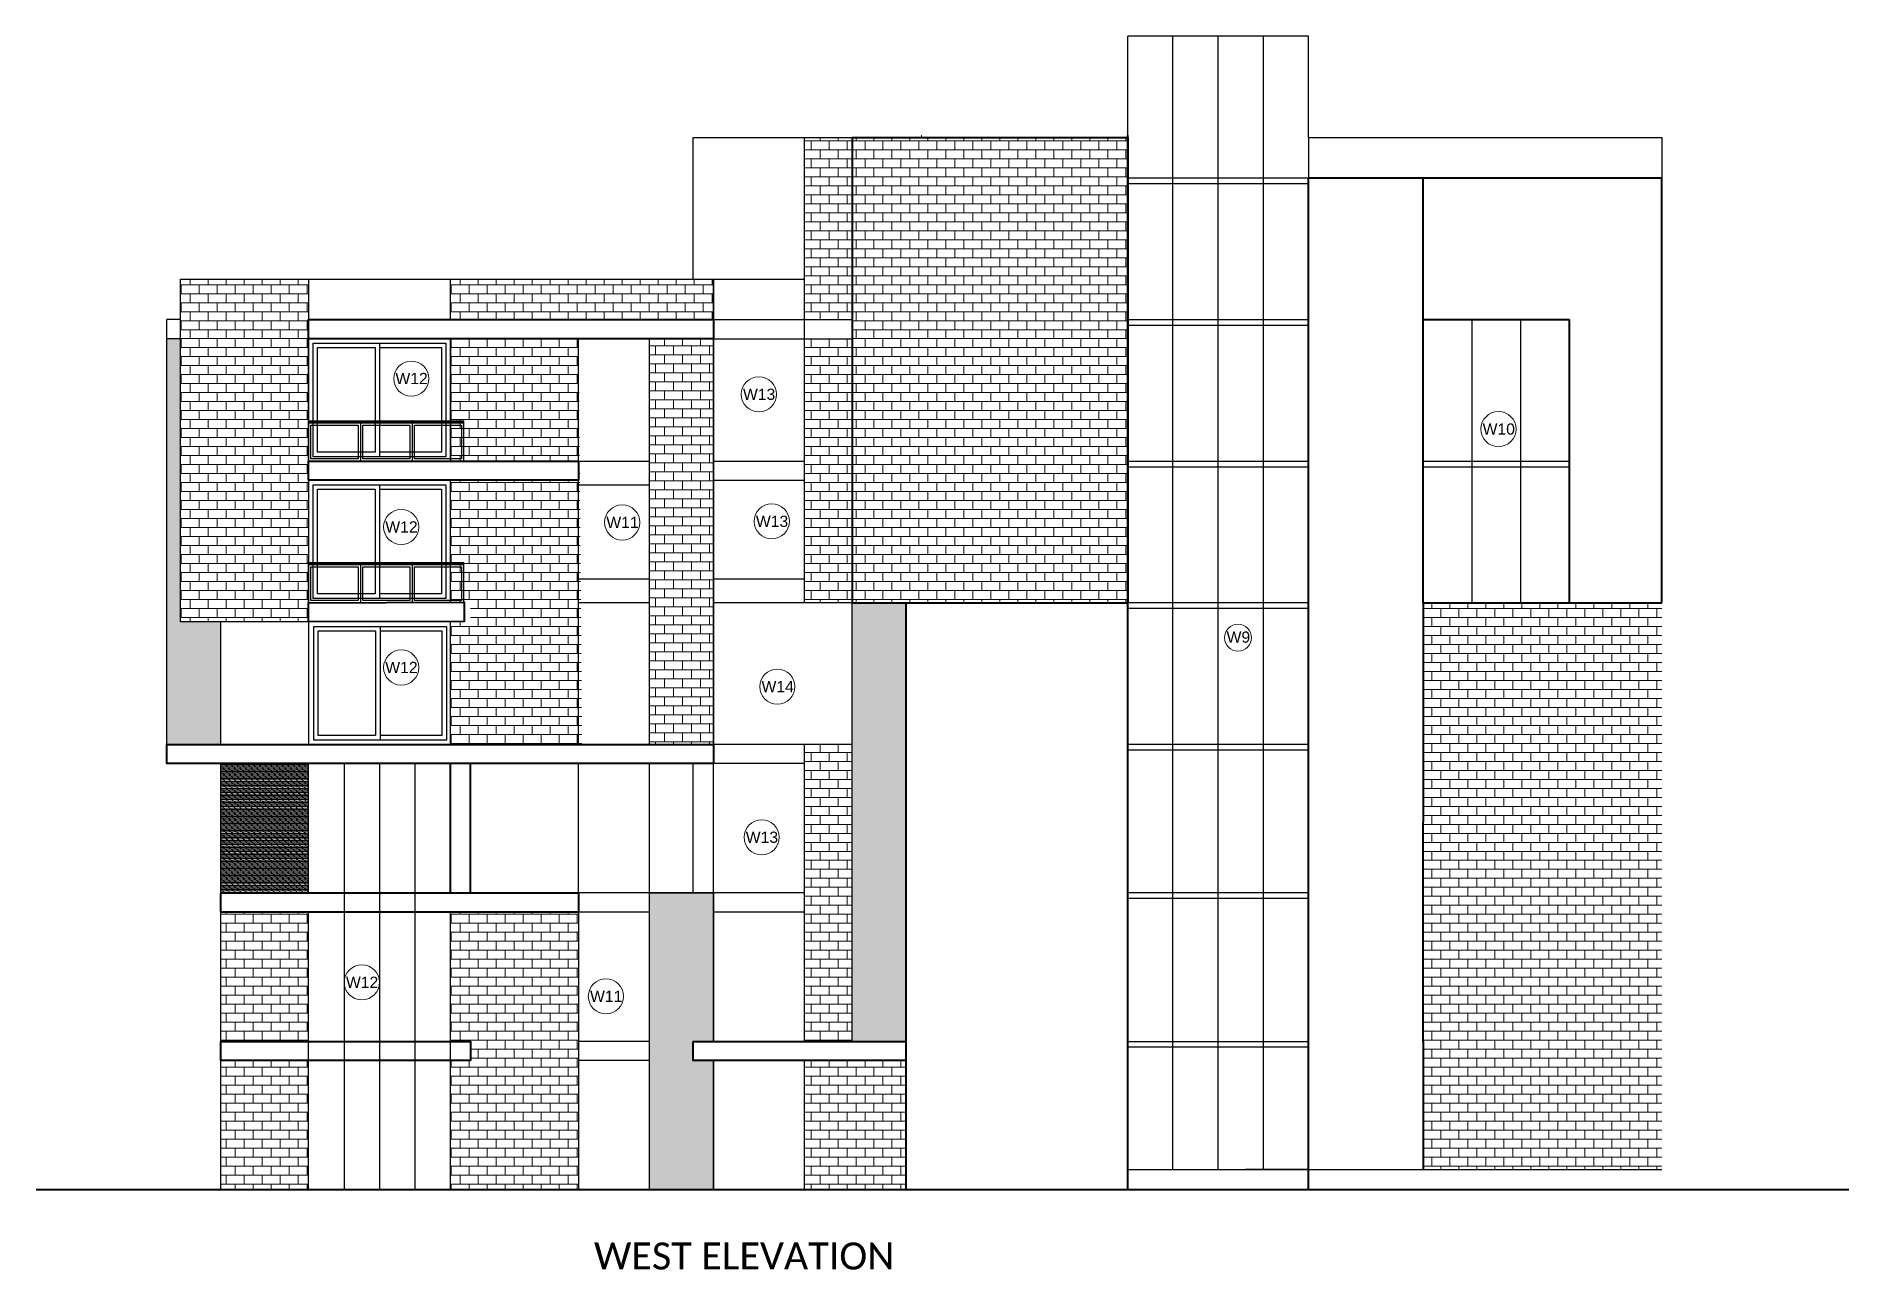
# Model space of a CAD drawing. Header units: inches. Extents: x 0 to 179512, y -43395 to -31716.
# Drawn here: x 168146 to 169757, y -33686 to -32588 of the extents above; entities that cross this region are included whole.
import ezdxf

# ---------------------------------------------------------------- set-up
doc = ezdxf.new("R2010")
doc.units = ezdxf.units.IN
doc.header["$LTSCALE"] = 10
doc.header["$MEASUREMENT"] = 0
doc.linetypes.add('DASHED', pattern=[0.75, 0.5, -0.25])
for name, color, linetype, lineweight in [('back', 251, 'Continuous', 0), ('elevation', 6, 'Continuous', 40), ('elevation 2', 3, 'Continuous', 30), ('front', 254, 'Continuous', 15), ('NEW LETTERING', 3, 'Continuous', 0), ('OL_AR_Hatch', 253, 'Continuous', 15), ('OL_AR_SYMBOL', 1, 'Continuous', 5), ('OL_AR_WALL', 255, 'Continuous', 40)]:
    doc.layers.add(name, color=color, linetype=linetype, lineweight=lineweight)
doc.layers.add('Balcony base', color=70, linetype='Continuous')
doc.layers.add('Railing', color=40, linetype='Continuous')
doc.styles.add('1-8 Annotative Text', font='calibri.ttf', dxfattribs={"height": 0.125})
doc.styles.get("Standard").update_dxf_attribs({"font": 'arial.ttf'})
pattern_1 = [(0, (-19725.6243, 16222.5), (0, 1.25), []), (135, (-19724.9993, 16221.875), (-2.499999996, -2.499999996), [1.76776696, -1.76776696]), (135, (-19724.6868, 16221.875), (-2.499999996, -2.499999996), [1.76776696, -1.76776696]), (135, (-19724.3743, 16221.875), (-2.499999996, -2.499999996), [1.76776696, -1.76776696])]
pattern_2 = [(0, (-19725.624, 16222.5), (0, 8), []), (90, (-19725.624, 16222.5), (-8, 8), [8, -8])]

msp = doc.modelspace()

# ---------------------------------------------------------------- texts
at = {"layer": 'NEW LETTERING', "char_height": 10, "attachment_point": 1}
for s, insert in [('W12', (168464.89, -32887.94)), ('W13', (168773.89, -32901.94)), ('W10', (169431.53, -32932.87)), ('W12', (168455.89, -33019.94)), ('W11', (168652.39, -33015.94)), ('W13', (168785.39, -33014.94)), ('W9', (169203.89, -33117.94)), ('W12', (168455.89, -33144.94)), ('W14', (168790.39, -33161.94)), ('W13', (168776.39, -33295.94)), ('W12', (168420.89, -33424.94)), ('W11', (168637.89, -33437.44))]:
    msp.add_mtext_dynamic_manual_height_columns(s, width=18.9099, gutter_width=50, heights=[8.76], dxfattribs=dict(at, insert=insert))
at = {"layer": 'NEW LETTERING', "insert": (168641.38, -33661.41), "char_height": 24, "attachment_point": 1, "style": '1-8 Annotative Text'}
msp.add_mtext_dynamic_manual_height_columns('WEST ELEVATION', width=432.2308, gutter_width=60, heights=[0], dxfattribs=at)

# ---------------------------------------------------------------- hatches: boundary and pattern name
at = {"layer": 'back'}
h = msp.add_hatch(dxfattribs=at)
h.set_pattern_fill('AR-B816', color=256)
h.set_pattern_definition(pattern_2)
h.paths.add_polyline_path([(168871.07, -32678.5), (168828.72, -32678.5), (168828.72, -32840.5), (168871.07, -32840.5)])
h.paths.add_polyline_path([(168871.07, -32857.5), (168828.72, -32857.5), (168828.72, -33092.5), (168871.07, -33092.5)])
h = msp.add_hatch(dxfattribs=at)
h.set_pattern_fill('AR-B816', color=256)
h.set_pattern_definition(pattern_2)
h.paths.add_polyline_path([(168627.72, -32857.5), (168513.72, -32857.5), (168513.72, -32966.5), (168627.72, -32966.5), (168627.72, -32983.5), (168513.72, -32983.5), (168513.72, -33092.5), (168531.72, -33092.5), (168531.72, -33109.5), (168513.72, -33109.5), (168513.72, -33218.5), (168630.72, -33218.5)])
h.paths.add_polyline_path([(168747.72, -32804.5), (168513.72, -32804.5), (168513.72, -32840.5), (168747.72, -32840.5)])
h = msp.add_hatch(dxfattribs=at)
h.set_pattern_fill('AR-B816', color=256)
h.paths.add_polyline_path([(168747.72, -32857.5), (168690.91, -32857.5), (168690.91, -33218.5), (168747.72, -33218.5)])
h = msp.add_hatch(dxfattribs=at)
h.set_pattern_fill('AR-B816', color=256)
h.set_pattern_definition(pattern_2)
h.paths.add_polyline_path([(168871.07, -33218.5), (168828.72, -33218.5), (168828.72, -33482.5), (168871.07, -33482.5)])
h.paths.add_polyline_path([(168918.72, -33499.5), (168828.72, -33499.5), (168828.72, -33614.5), (168918.72, -33614.5)])
h = msp.add_hatch(dxfattribs=at)
h.set_pattern_fill('AR-B816', color=256)
h.set_pattern_definition(pattern_2)
h.paths.add_polyline_path([(168387.72, -33367.5), (168309.72, -33367.5), (168309.72, -33482.5), (168387.72, -33482.5)])
h.paths.add_polyline_path([(168387.72, -33499.5), (168309.72, -33499.5), (168309.72, -33614.5), (168387.72, -33614.5)])
h = msp.add_hatch(dxfattribs=at)
h.set_pattern_fill('AR-B816', color=256)
h.set_pattern_definition(pattern_2)
h.paths.add_polyline_path([(168627.72, -33367.5), (168513.72, -33367.5), (168513.72, -33482.5), (168531.72, -33482.5), (168531.72, -33499.5), (168513.72, -33499.5), (168513.72, -33614.5), (168627.72, -33614.5)])
at = {"layer": 'Balcony base'}
h = msp.add_hatch(color=256, dxfattribs=at)
h.dxf.hatch_style = 1
h.set_gradient(color1=(0, 0, 255), color2=(255, 255, 0), name='CURVED')
h.paths.add_polyline_path([(168387.72, -32930.5), (168387.72, -32931.5), (168525.72, -32931.5), (168525.72, -32930.5)])
h = msp.add_hatch(color=256, dxfattribs=at)
h.dxf.hatch_style = 1
h.set_gradient(color1=(0, 0, 255), color2=(255, 255, 0), name='CURVED')
h.paths.add_polyline_path([(168387.72, -33056.5), (168387.72, -33057.5), (168525.72, -33057.5), (168525.72, -33056.5)])
at = {"layer": 'front'}
h = msp.add_hatch(dxfattribs=at)
h.set_pattern_fill('AR-B816', color=256)
h.set_pattern_definition(pattern_2)
h.paths.add_polyline_path([(169115.99, -32678.5), (168871.07, -32678.5), (168871.07, -33092.5), (169115.99, -33092.5)])
h = msp.add_hatch(dxfattribs=at)
h.set_pattern_fill('AR-B816', color=256)
h.set_pattern_definition(pattern_2)
h.paths.add_polyline_path([(168387.72, -32804.5), (168273.72, -32804.5), (168273.72, -33109.5), (168387.72, -33109.5)])
h = msp.add_hatch(dxfattribs=at)
h.set_pattern_fill('AR-B816', color=256)
h.set_pattern_definition(pattern_2)
h.paths.add_polyline_path([(169590.88, -33092.5), (169379.1, -33092.5), (169379.1, -33596.5), (169590.88, -33596.5)])
at = {"layer": 'OL_AR_Hatch'}
h = msp.add_hatch(dxfattribs=at)
h.set_pattern_fill('CORK', color=256, scale=10)
h.set_pattern_definition(pattern_1)
h.paths.add_polyline_path([(168309.72, -33109.5), (168273.72, -33109.5), (168273.72, -32857.5), (168261.72, -32857.5), (168261.72, -33218.5), (168309.72, -33218.5)])
h = msp.add_hatch(dxfattribs=at)
h.set_pattern_fill('CORK', color=256, scale=10)
h.set_pattern_definition(pattern_1)
h.paths.add_polyline_path([(168918.72, -33092.5), (168871.07, -33092.5), (168871.07, -33482.5), (168918.72, -33482.5)])
h = msp.add_hatch(dxfattribs=at)
h.set_pattern_fill('CORK', color=256, scale=10)
h.set_pattern_definition(pattern_1)
h.paths.add_polyline_path([(168387.72, -33235.5), (168309.72, -33235.5), (168309.72, -33350.5), (168387.72, -33350.5)])
h = msp.add_hatch(dxfattribs=at)
h.set_pattern_fill('CORK', color=256, scale=10)
h.set_pattern_definition(pattern_1)
h.paths.add_polyline_path([(168747.72, -33350.5), (168690.91, -33350.5), (168690.91, -33614.5), (168747.72, -33614.5), (168747.72, -33499.5), (168729.72, -33499.5), (168729.72, -33482.5), (168747.72, -33482.5)])

# ---------------------------------------------------------------- linework, layer by layer
for p, q in [((169276.75, -32588.5), (169115.99, -32588.5)), ((169115.99, -32714.5), (169115.99, -32588.5)), ((169276.75, -32678.5), (169276.75, -32588.5)), ((169590.88, -32678.5), (169590.88, -32714.5)), ((169115.99, -32714.5), (169276.75, -32714.5)), ((169115.99, -32719.5), (169276.75, -32719.5)), ((168273.72, -33109.5), (168273.72, -32804.5)), ((168273.72, -32804.5), (168828.72, -32804.5)), ((168513.72, -32840.5), (168513.72, -32804.5)), ((168747.72, -33482.5), (168747.72, -32804.5)), ((168387.72, -32840.5), (168828.72, -32840.5)), ((169115.99, -32840.5), (169276.75, -32840.5)), ((168387.72, -32857.5), (168828.72, -32857.5)), ((168513.72, -32966.5), (168513.72, -32857.5)), ((168627.72, -33218.5), (168627.72, -32857.5)), ((168690.91, -33218.5), (168690.91, -32857.5)), ((169115.99, -32845.5), (169276.75, -32845.5)), ((168387.72, -32966.5), (168513.72, -32966.5)), ((168627.72, -32966.5), (168690.91, -32966.5)), ((168747.72, -32966.5), (168828.72, -32966.5)), ((169115.99, -32966.5), (169276.75, -32966.5)), ((169115.99, -32971.5), (169276.75, -32971.5)), ((168387.72, -32983.5), (168513.72, -32983.5)), ((168513.72, -33092.5), (168513.72, -32983.5)), ((168627.72, -32987.5), (168690.91, -32987.5)), ((168747.72, -32983.5), (168828.72, -32983.5)), ((168690.91, -33071.5), (168627.72, -33071.5)), ((168828.72, -33071.5), (168747.72, -33071.5)), ((168513.72, -33092.5), (168387.72, -33092.5)), ((168690.91, -33092.5), (168627.72, -33092.5)), ((168828.72, -33092.5), (168747.72, -33092.5)), ((169276.75, -33092.5), (169115.99, -33092.5)), ((169276.75, -33097.5), (169115.99, -33097.5)), ((168513.72, -33109.5), (168273.72, -33109.5)), ((168513.72, -33218.5), (168513.72, -33109.5)), ((168871.07, -33218.5), (168273.72, -33218.5)), ((168828.72, -33482.5), (168828.72, -33218.5)), ((169276.75, -33218.5), (169115.99, -33218.5)), ((169276.75, -33223.5), (169115.99, -33223.5)), ((168828.72, -33235.5), (168273.72, -33235.5)), ((168627.72, -33350.5), (168627.72, -33235.5)), ((168690.91, -33350.5), (168690.91, -33235.5)), ((168729.72, -33350.5), (168729.72, -33235.5)), ((168828.72, -33350.5), (168387.72, -33350.5)), ((169276.75, -33350.5), (169115.99, -33350.5)), ((169276.75, -33355.5), (169115.99, -33355.5)), ((168690.91, -33367.5), (168387.72, -33367.5)), ((168513.72, -33614.5), (168513.72, -33367.5)), ((168828.72, -33367.5), (168747.72, -33367.5)), ((168513.72, -33482.5), (168387.72, -33482.5)), ((168690.91, -33482.5), (168627.72, -33482.5)), ((168918.72, -33482.5), (168747.72, -33482.5)), ((169115.99, -33482.5), (169276.75, -33482.5)), ((169115.99, -33487.5), (169276.75, -33487.5)), ((168513.72, -33499.5), (168387.72, -33499.5)), ((168690.91, -33499.5), (168627.72, -33499.5)), ((168918.72, -33499.5), (168747.72, -33499.5)), ((168747.72, -33614.5), (168747.72, -33499.5)), ((168828.72, -33614.5), (168828.72, -33499.5)), ((169115.99, -33596.5), (169276.75, -33596.5)), ((169276.75, -33596.5), (169220.66, -33596.5))]:
    msp.add_line(p, q)
for points in [[(168729.72, -32804.5), (168729.72, -32678.5), (168918.72, -32678.5)], [(169276.75, -32678.5), (169590.88, -32678.5)]]:
    msp.add_lwpolyline(points)
at = {"layer": 'Balcony base'}
for p, q in [((169156.18, -33596.5), (169156.18, -32588.5)), ((169196.37, -33596.5), (169196.37, -32588.5)), ((169236.56, -33596.5), (169236.56, -32588.5)), ((168871.07, -33092.5), (168871.07, -32678.5)), ((168871.07, -32678.5), (168932.72, -32678.5)), ((169276.75, -32678.5), (169276.75, -32719.5)), ((168261.72, -33218.5), (168261.72, -32840.5)), ((168273.72, -32840.5), (168261.72, -32840.5)), ((168828.72, -32840.5), (168871.07, -32840.5)), ((169421.98, -32840.5), (169421.98, -33092.5)), ((169465.21, -32840.5), (169465.21, -33092.5)), ((168273.72, -32857.5), (168261.72, -32857.5)), ((168828.72, -32857.5), (168871.07, -32857.5)), ((168450.72, -32861.5), (168450.72, -32962.5)), ((168450.72, -32865.5), (168505.72, -32865.5)), ((168505.72, -32865.5), (168505.72, -32958.5)), ((168387.72, -32930.5), (168525.72, -32930.5)), ((168387.72, -32966.5), (168387.72, -32930.5)), ((168387.72, -32931.5), (168525.72, -32931.5)), ((168387.72, -32932.5), (168525.72, -32932.5)), ((168525.72, -32932.5), (168525.72, -32930.5)), ((168525.72, -32966.5), (168525.72, -32932.5)), ((168525.72, -32966.5), (168387.72, -32966.5)), ((168505.72, -32958.5), (168450.72, -32958.5)), ((169378.75, -32966.5), (169508.44, -32966.5)), ((169378.75, -32971.5), (169508.44, -32971.5)), ((168450.72, -32987.5), (168450.72, -33088.5)), ((168450.72, -32991.5), (168505.72, -32991.5)), ((168505.72, -32991.5), (168505.72, -33084.5)), ((168387.72, -33056.5), (168525.72, -33056.5)), ((168387.72, -33092.5), (168387.72, -33056.5)), ((168387.72, -33057.5), (168525.72, -33057.5)), ((168387.72, -33058.5), (168525.72, -33058.5)), ((168525.72, -33058.5), (168525.72, -33056.5)), ((168525.72, -33092.5), (168525.72, -33058.5)), ((168505.72, -33084.5), (168450.72, -33084.5)), ((168525.72, -33092.5), (168387.72, -33092.5)), ((168309.72, -33218.5), (168309.72, -33109.5)), ((168387.72, -33109.5), (168387.72, -33218.5)), ((168451.18, -33113.5), (168451.18, -33214.5)), ((168451.18, -33117.5), (168506.18, -33117.5)), ((168506.18, -33117.5), (168506.18, -33210.5)), ((168506.18, -33210.5), (168451.18, -33210.5)), ((168419.22, -33235.5), (168419.22, -33614.5)), ((168450.72, -33235.5), (168450.72, -33614.5)), ((168482.22, -33235.5), (168482.22, -33614.5)), ((169276.75, -33596.5), (169590.88, -33596.5))]:
    msp.add_line(p, q, dxfattribs=at)
for points in [[(168387.72, -32857.5), (168513.72, -32857.5), (168513.72, -32966.5), (168387.72, -32966.5)], [(168391.72, -32861.5), (168509.72, -32861.5), (168509.72, -32962.5), (168391.72, -32962.5)], [(168395.72, -32865.5), (168446.72, -32865.5), (168446.72, -32958.5), (168395.72, -32958.5)], [(168389.72, -32934.5), (168431.69, -32934.5), (168431.69, -32964.5), (168389.72, -32964.5)], [(168435.75, -32934.5), (168477.72, -32934.5), (168477.72, -32964.5), (168435.75, -32964.5)], [(168481.72, -32934.5), (168523.69, -32934.5), (168523.69, -32964.5), (168481.72, -32964.5)], [(168391.72, -32987.5), (168509.72, -32987.5), (168509.72, -33088.5), (168391.72, -33088.5)], [(168395.72, -32991.5), (168446.72, -32991.5), (168446.72, -33084.5), (168395.72, -33084.5)], [(168389.72, -33060.5), (168431.69, -33060.5), (168431.69, -33090.5), (168389.72, -33090.5)], [(168435.75, -33060.5), (168477.72, -33060.5), (168477.72, -33090.5), (168435.75, -33090.5)], [(168481.72, -33060.5), (168523.69, -33060.5), (168523.69, -33090.5), (168481.72, -33090.5)], [(168392.18, -33113.5), (168510.18, -33113.5), (168510.18, -33214.5), (168392.18, -33214.5)], [(168396.18, -33117.5), (168447.18, -33117.5), (168447.18, -33210.5), (168396.18, -33210.5)]]:
    msp.add_lwpolyline(points, close=True, dxfattribs=at)
for points in [[(168387.72, -32930.5), (168525.72, -32930.5)], [(168525.72, -32931.5), (168387.72, -32931.5)], [(168387.72, -33056.5), (168525.72, -33056.5)], [(168525.72, -33057.5), (168387.72, -33057.5)]]:
    msp.add_lwpolyline(points, dxfattribs=at)
for p in [(169156.18, -32714.5), (169196.37, -32714.5), (169236.56, -32714.5), (169421.98, -32840.5), (169465.21, -32840.5), (168479.72, -32930.5), (168479.72, -33056.5), (168419.22, -33350.5), (168450.72, -33350.5), (168482.22, -33350.5)]:
    msp.add_point(p, dxfattribs=at)
at = {"layer": 'elevation'}
for p, q in [((168871.07, -32678.5), (169115.99, -32678.5)), ((168871.07, -32678.5), (168871.07, -33092.5)), ((169115.99, -33614.5), (169115.99, -32676.5)), ((169115.99, -32678.5), (169115.99, -33092.5)), ((169276.75, -33614.5), (169276.75, -32714.5)), ((169276.75, -32714.5), (169590.88, -32714.5)), ((169378.75, -33092.5), (169378.75, -32714.5)), ((169590.88, -33092.5), (169590.88, -32714.5)), ((169378.75, -32840.5), (169508.44, -32840.5)), ((169508.44, -32840.5), (169508.44, -33092.5)), ((168871.07, -33092.5), (169115.99, -33092.5)), ((168918.72, -33092.5), (168918.72, -33614.5)), ((169378.75, -33482.5), (169379.1, -33092.5)), ((169379.1, -33092.5), (169590.88, -33092.5)), ((169378.75, -33482.5), (169378.75, -33596.5))]:
    msp.add_line(p, q, dxfattribs=at)
at = {"layer": 'elevation 2'}
for p, q in [((168918.72, -33092.5), (168828.72, -33092.5)), ((168309.72, -33614.5), (168309.72, -33235.5)), ((168387.72, -33350.5), (168387.72, -33235.5)), ((168387.72, -33614.5), (168387.72, -33367.5))]:
    msp.add_line(p, q, dxfattribs=at)
for points in [[(168828.72, -33092.5), (168828.72, -32678.5)], [(168513.72, -32840.5), (168513.72, -32804.5), (168747.72, -32804.5), (168747.72, -33218.5), (168513.72, -33218.5), (168513.72, -33109.5)], [(168513.72, -32966.5), (168513.72, -32857.5)], [(168513.72, -33092.5), (168513.72, -32983.5)], [(168747.72, -33499.5), (168747.72, -33614.5), (168690.91, -33614.5), (168690.91, -33350.5), (168747.72, -33350.5), (168747.72, -33482.5)], [(168513.72, -33482.5), (168513.72, -33367.5), (168627.72, -33367.5), (168627.72, -33614.5), (168513.72, -33614.5), (168513.72, -33499.5)]]:
    msp.add_lwpolyline(points, dxfattribs=at)
for points in [[(168273.72, -32804.5), (168387.72, -32804.5), (168387.72, -33109.5), (168273.72, -33109.5)], [(168871.07, -33092.5), (168918.72, -33092.5), (168918.72, -33482.5), (168871.07, -33482.5)]]:
    msp.add_lwpolyline(points, close=True, dxfattribs=at)
at = {"layer": 'NEW LETTERING'}
for centre, radius in [((168479, -32893), 15.63), ((168788, -32907), 15.63), ((169445.64, -32937.93), 15.63), ((168799.5, -33020), 15.63), ((168470, -33025), 15.63), ((168666.5, -33021), 15.63), ((169214, -33123.5), 12), ((168470, -33150), 15.63), ((168804.5, -33167), 15.63), ((168790.5, -33301), 15.63), ((168435, -33430), 15.63), ((168652, -33442.5), 15.63)]:
    msp.add_circle(centre, radius, dxfattribs=at)
at = {"layer": 'OL_AR_Hatch', "lineweight": 40}
for p, q in [((168513.72, -33350.5), (168513.72, -33235.5)), ((168531.72, -33350.5), (168531.72, -33235.5))]:
    msp.add_line(p, q, dxfattribs=at)
for points in [[(168387.72, -32840.5), (168747.72, -32840.5), (168747.72, -32857.5), (168387.72, -32857.5)], [(168387.72, -32966.5), (168627.72, -32966.5), (168627.72, -32983.5), (168387.72, -32983.5)], [(168387.72, -33092.5), (168525.88, -33092), (168525.88, -33109), (168387.72, -33109.5)], [(168261.72, -33218.5), (168747.72, -33218.5), (168747.72, -33235.5), (168261.72, -33235.5)], [(168309.72, -33350.5), (168627.72, -33350.5), (168627.72, -33367.5), (168309.72, -33367.5)], [(168309.72, -33482.5), (168531.72, -33482.5), (168531.72, -33499.5), (168309.72, -33499.5)], [(168729.72, -33482.5), (168918.72, -33482.5), (168918.72, -33499.5), (168729.72, -33499.5)]]:
    msp.add_lwpolyline(points, close=True, dxfattribs=at)
at = {"layer": 'OL_AR_SYMBOL', "linetype": 'DASHED'}
msp.add_lwpolyline([(168932.72, -32676.5), (168932.72, -32678.5)], dxfattribs=at)
at = {"layer": 'OL_AR_WALL'}
for p, q in [((169757.07, -33614.5), (168145.51, -33614.5)), ((169115.99, -33614.5), (168918.72, -33614.5))]:
    msp.add_line(p, q, dxfattribs=at)
at = {"layer": 'Railing'}
for p, q in [((168433.75, -32932.5), (168433.75, -32966.5)), ((168479.72, -32932.5), (168479.72, -32966.5)), ((168433.75, -33058.5), (168433.75, -33092.5)), ((168479.72, -33058.5), (168479.72, -33092.5))]:
    msp.add_line(p, q, dxfattribs=at)

msp.set_redraw_order([(e.dxf.handle, doc.entitydb.next_handle()) for e in msp.query("TEXT MTEXT ATTDEF DIMENSION ARC_DIMENSION")])  # texts and dimensions are drawn at this point

doc.saveas('drawing.dxf')
